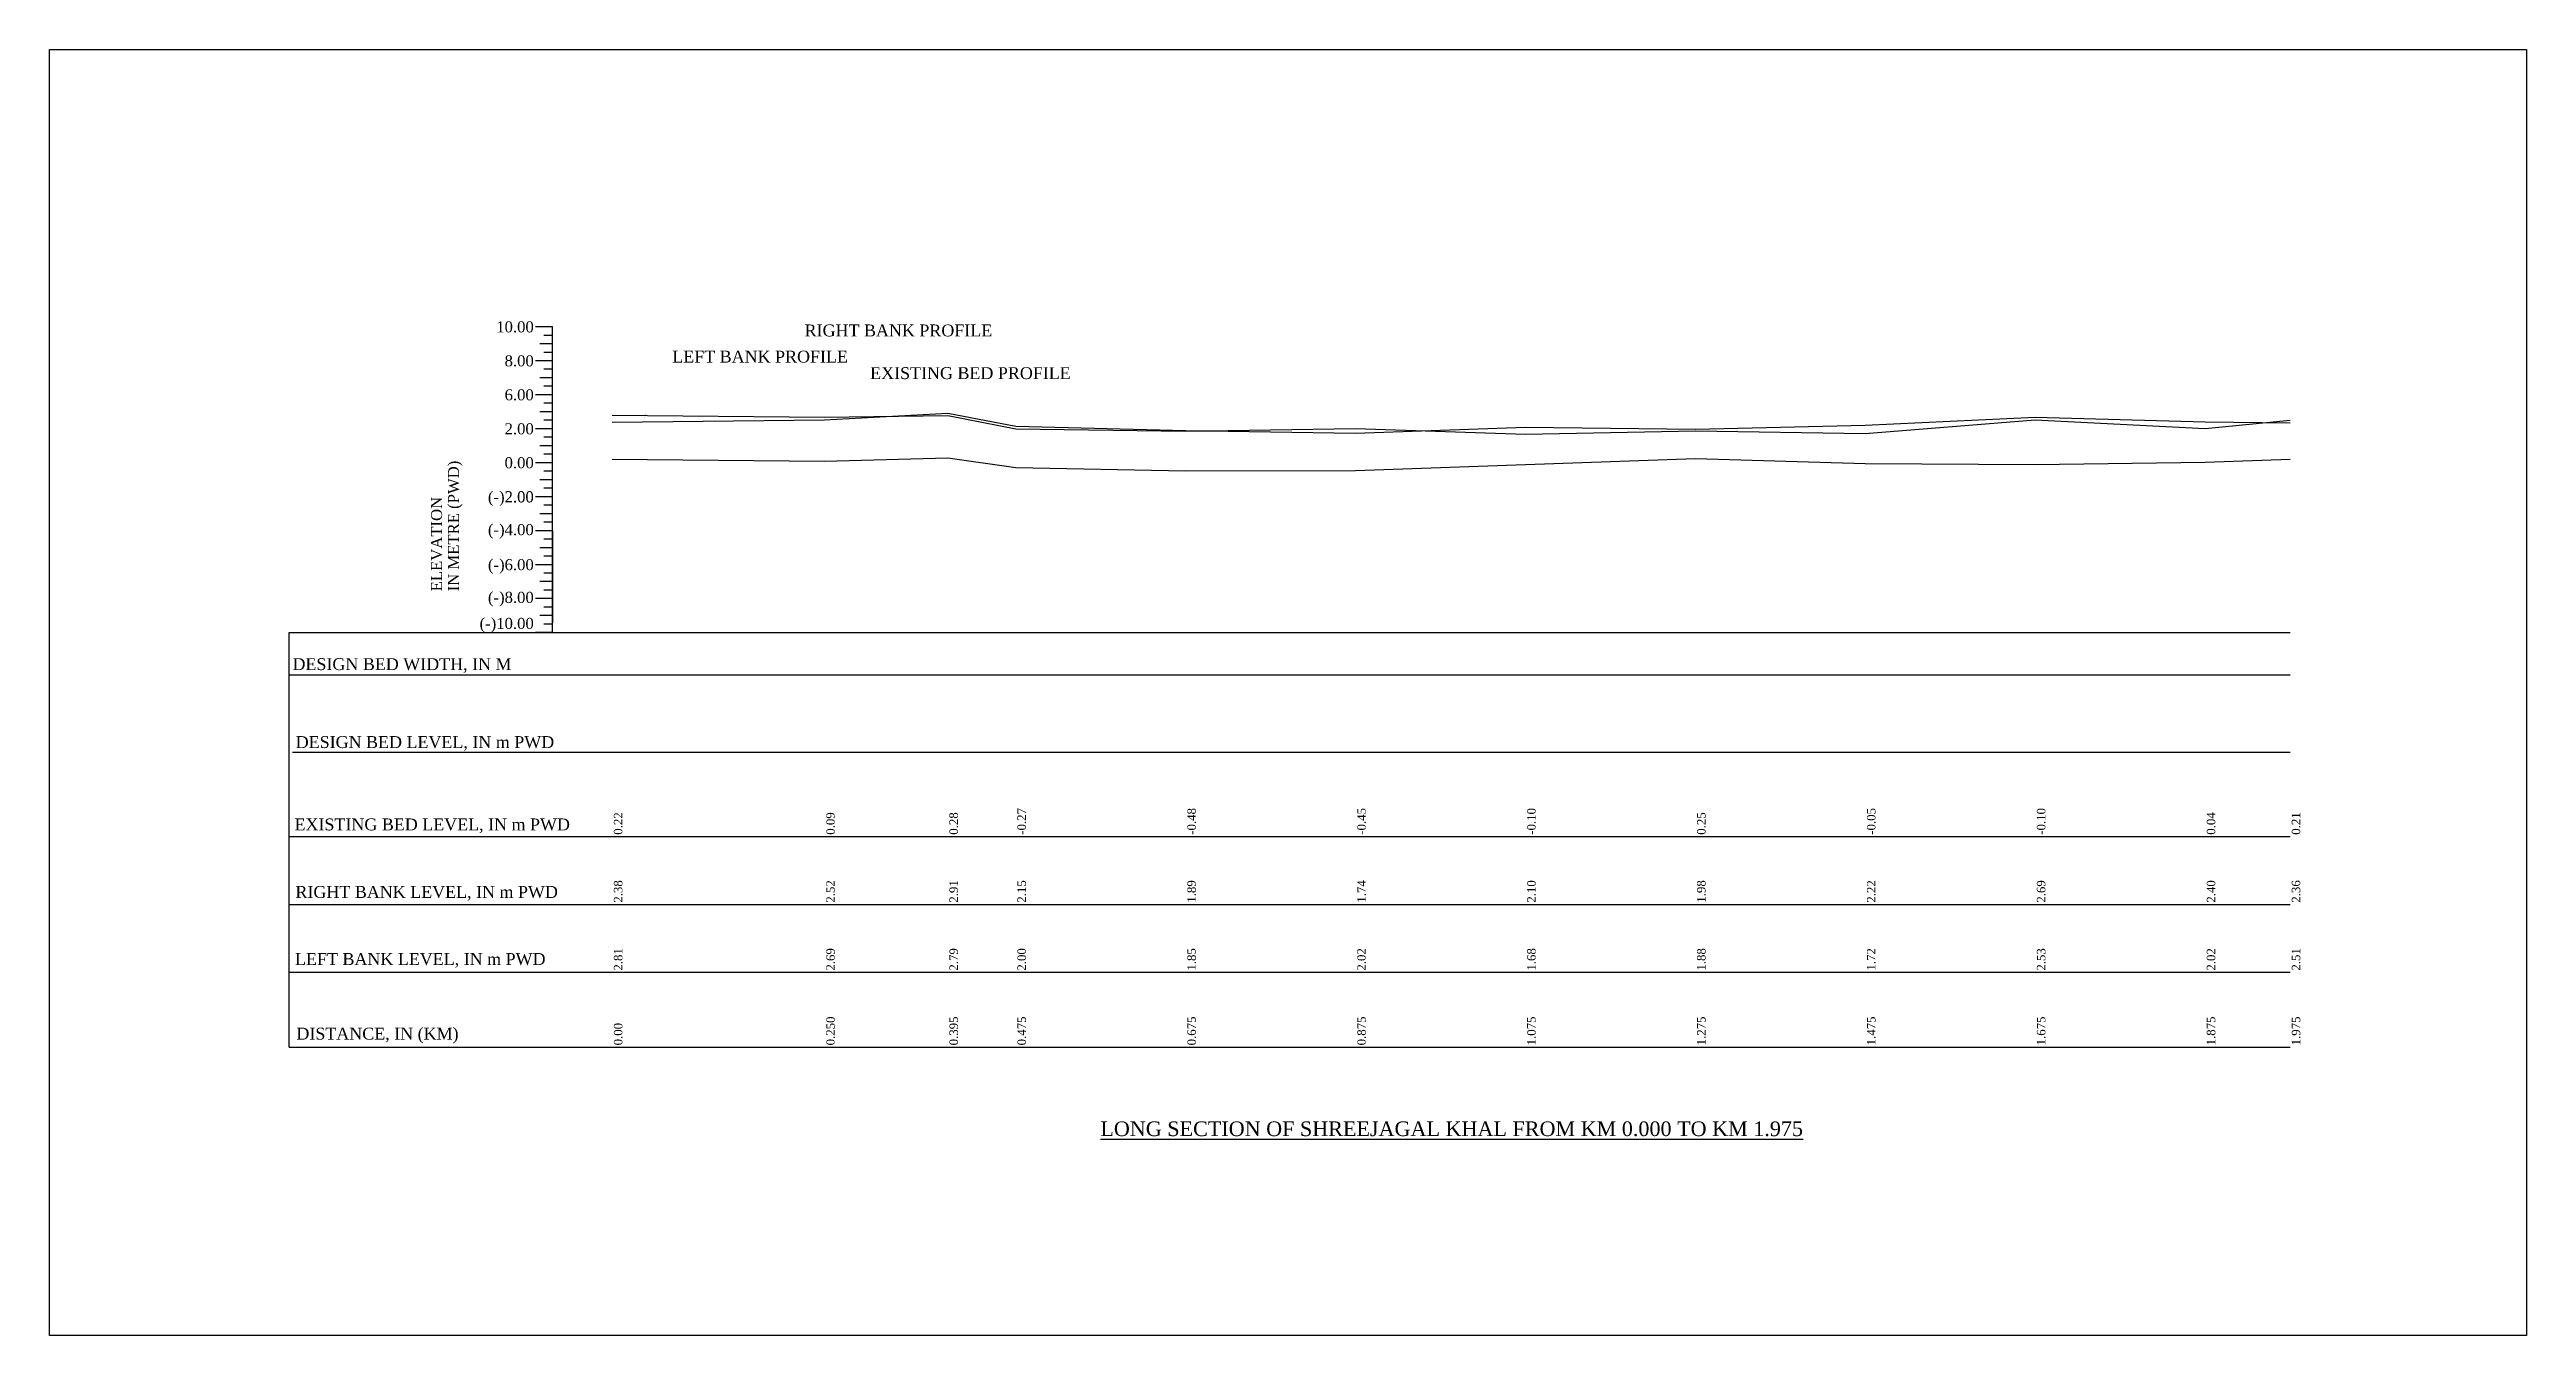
# Model space of a CAD drawing. Header units: metres. Extents: x -148477 to 168932, y -55673 to -2736.
# Drawn here: x -67996.2 to -67850.4, y -21821.7 to -21746 of the extents above; entities that cross this region are included whole.
import ezdxf
from ezdxf.enums import TextEntityAlignment as Align

# ---------------------------------------------------------------- set-up
doc = ezdxf.new("R2010")
doc.units = ezdxf.units.M
doc.styles.add('liza', font='times.ttf', dxfattribs={"height": 2})
doc.styles.get("Standard").update_dxf_attribs({"font": 'times.ttf'})

msp = doc.modelspace()

# ---------------------------------------------------------------- texts
at = {"color": 0, "lineweight": 30}
for s, p in [('10.00', (-67967.6554, -21762.6488)), ('8.00', (-67967.6554, -21764.6488)), ('6.00', (-67967.6554, -21766.6488)), ('2.00', (-67967.6554, -21768.6488)), ('0.00', (-67967.6554, -21770.6488)), ('(-)2.00', (-67967.6554, -21772.662)), ('2.00', (-67967.6554, -21772.6488)), ('(-)4.00', (-67967.6554, -21774.587)), ('(-)6.00', (-67967.6554, -21776.6488)), ('(-)8.00', (-67967.6554, -21778.5738)), ('(-)10.00', (-67967.6554, -21780.1081))]:
    msp.add_text(s, height=0.65, dxfattribs=at).set_placement(p, align=Align.RIGHT)
for s, p in [('IN METRE (PWD)', (-67972.0554, -21777.8938)), ('ELEVATION', (-67973.0554, -21777.8938))]:
    msp.add_text(s, height=0.65, rotation=90, dxfattribs=at).set_placement(p)
at = {"color": 3, "lineweight": 30, "insert": (-67951.7165, -21762.1844), "char_height": 0.7, "attachment_point": 1}
msp.add_mtext('RIGHT BANK PROFILE', dxfattribs=at)
at = {"color": 6, "lineweight": 30, "insert": (-67959.5054, -21763.7249), "char_height": 0.7, "attachment_point": 1}
msp.add_mtext('LEFT BANK PROFILE', dxfattribs=at)
at = {"color": 2, "lineweight": 30, "insert": (-67947.8597, -21764.6967), "char_height": 0.7, "attachment_point": 1}
msp.add_mtext('EXISTING BED PROFILE', dxfattribs=at)
at = {"color": 0, "lineweight": 30, "char_height": 0.7, "attachment_point": 1}
for s, insert in [('DESIGN BED WIDTH, IN M', (-67981.8576, -21781.8297)), ('DESIGN BED LEVEL, IN m PWD', (-67981.6669, -21786.4181)), ('EXISTING BED LEVEL, IN m PWD', (-67981.7377, -21791.2666)), ('RIGHT BANK LEVEL, IN m PWD', (-67981.6828, -21795.2416)), ('LEFT BANK LEVEL, IN m PWD', (-67981.7056, -21799.1913)), ('DISTANCE, IN (KM)', (-67981.6273, -21803.5844))]:
    msp.add_mtext(s, dxfattribs=dict(at, insert=insert))
at = {"color": 3, "linetype": 'Continuous', "lineweight": -3, "ltscale": 0.5, "char_height": 0.5, "width": 2.15, "attachment_point": 1, "rotation": 90, "style": 'liza'}
for s, insert in [('0.22', (-67962.9422, -21792.2238)), ('0.09', (-67950.4422, -21792.2238)), ('0.28', (-67943.1922, -21792.2238)), ('-0.27', (-67939.1922, -21792.2238)), ('-0.48', (-67929.1922, -21792.2238)), ('-0.45', (-67919.1922, -21792.2238)), ('-0.10', (-67909.1922, -21792.2238)), ('0.25', (-67899.1922, -21792.2238)), ('-0.05', (-67889.1922, -21792.2238)), ('-0.10', (-67879.1922, -21792.2238)), ('0.04', (-67869.1922, -21792.2238)), ('0.21', (-67864.1922, -21792.2238)), ('2.38', (-67962.9422, -21796.2238)), ('2.52', (-67950.4422, -21796.2238)), ('2.91', (-67943.1922, -21796.2238)), ('2.15', (-67939.1922, -21796.2238)), ('1.89', (-67929.1922, -21796.2238)), ('1.74', (-67919.1922, -21796.2238)), ('2.10', (-67909.1922, -21796.2238)), ('1.98', (-67899.1922, -21796.2238)), ('2.22', (-67889.1922, -21796.2238)), ('2.69', (-67879.1922, -21796.2238)), ('2.40', (-67869.1922, -21796.2238)), ('2.36', (-67864.1922, -21796.2238)), ('2.81', (-67962.9422, -21800.2238)), ('2.69', (-67950.4422, -21800.2238)), ('2.79', (-67943.1922, -21800.2238)), ('2.00', (-67939.1922, -21800.2238)), ('1.85', (-67929.1922, -21800.2238)), ('2.02', (-67919.1922, -21800.2238)), ('1.68', (-67909.1922, -21800.2238)), ('1.88', (-67899.1922, -21800.2238)), ('1.72', (-67889.1922, -21800.2238)), ('2.53', (-67879.1922, -21800.2238)), ('2.02', (-67869.1922, -21800.2238)), ('2.51', (-67864.1922, -21800.2238)), ('0.00', (-67962.9409, -21804.6238)), ('0.250', (-67950.4409, -21804.6238)), ('0.395', (-67943.1909, -21804.6238)), ('0.475', (-67939.1909, -21804.6238)), ('0.675', (-67929.1909, -21804.6238)), ('0.875', (-67919.1909, -21804.6238)), ('1.075', (-67909.1909, -21804.6238)), ('1.275', (-67899.1909, -21804.6238)), ('1.475', (-67889.1909, -21804.6238)), ('1.675', (-67879.1909, -21804.6238)), ('1.875', (-67869.1909, -21804.6238)), ('1.975', (-67864.1909, -21804.6238))]:
    msp.add_mtext(s, dxfattribs=dict(at, insert=insert))
at = {"color": 0, "linetype": 'ByBlock', "lineweight": 30, "insert": (-67934.3108, -21809.1027), "char_height": 0.861585, "width": 43.932388, "attachment_point": 1}
msp.add_mtext('\\pi-861.6,l861.6,t3.705e+004;{\\LLONG SECTION OF SHREEJAGAL KHAL FROM KM 0.000 TO KM 1.975}', dxfattribs=at)

# ---------------------------------------------------------------- linework, layer by layer
at = {"color": 0, "lineweight": 30}
for p, q in [((-67966.5554, -21762.3238), (-67967.5554, -21762.3238)), ((-67966.5554, -21762.8238), (-67967.0554, -21762.8238)), ((-67966.5554, -21780.3238), (-67966.5554, -21762.3238)), ((-67966.5554, -21764.3238), (-67967.5554, -21764.3238)), ((-67966.5554, -21764.3238), (-67967.5554, -21764.3238)), ((-67966.5554, -21764.3238), (-67967.5554, -21764.3238)), ((-67966.5554, -21763.3238), (-67967.3054, -21763.3238)), ((-67966.5554, -21763.8238), (-67967.0554, -21763.8238)), ((-67966.5554, -21765.3238), (-67967.3054, -21765.3238)), ((-67966.5554, -21764.8238), (-67967.0554, -21764.8238)), ((-67966.5554, -21765.8238), (-67967.0554, -21765.8238)), ((-67966.5554, -21766.3238), (-67967.5554, -21766.3238)), ((-67966.5554, -21766.3238), (-67967.5554, -21766.3238)), ((-67966.5554, -21767.3238), (-67967.3054, -21767.3238)), ((-67966.5554, -21767.3238), (-67967.3054, -21767.3238)), ((-67966.5554, -21766.8238), (-67967.0554, -21766.8238)), ((-67966.5554, -21766.8238), (-67967.0554, -21766.8238)), ((-67966.5554, -21768.3238), (-67967.5554, -21768.3238)), ((-67966.5554, -21767.8238), (-67967.0554, -21767.8238)), ((-67966.5554, -21768.8238), (-67967.0554, -21768.8238)), ((-67966.5554, -21770.3238), (-67967.5554, -21770.3238)), ((-67966.5554, -21769.3238), (-67967.3054, -21769.3238)), ((-67966.5554, -21769.8238), (-67967.0554, -21769.8238)), ((-67966.5554, -21771.3238), (-67967.3054, -21771.3238)), ((-67966.5554, -21770.8238), (-67967.0554, -21770.8238)), ((-67966.5554, -21771.8238), (-67967.0554, -21771.8238)), ((-67966.5554, -21772.3238), (-67967.5554, -21772.3238)), ((-67966.5554, -21773.3238), (-67967.3054, -21773.3238)), ((-67966.5554, -21772.8238), (-67967.0554, -21772.8238)), ((-67966.5554, -21774.3238), (-67967.5554, -21774.3238)), ((-67966.5554, -21773.8238), (-67967.0554, -21773.8238)), ((-67966.5554, -21774.8238), (-67967.0554, -21774.8238)), ((-67966.5554, -21776.3238), (-67967.5554, -21776.3238)), ((-67966.5554, -21775.3238), (-67967.3054, -21775.3238)), ((-67966.5554, -21775.8238), (-67967.0554, -21775.8238)), ((-67966.5554, -21777.3238), (-67967.3054, -21777.3238)), ((-67966.5554, -21776.8238), (-67967.0554, -21776.8238)), ((-67966.5554, -21777.8238), (-67967.0554, -21777.8238)), ((-67966.5554, -21778.3238), (-67967.5554, -21778.3238)), ((-67966.5554, -21779.3238), (-67967.3054, -21779.3238)), ((-67966.5554, -21778.8238), (-67967.0554, -21778.8238)), ((-67982.0554, -21780.3238), (-67864.2922, -21780.3238)), ((-67966.5554, -21780.3238), (-67967.5554, -21780.3238)), ((-67966.5554, -21779.8238), (-67967.0554, -21779.8238)), ((-67982.0554, -21782.8184), (-67864.2922, -21782.8184)), ((-67981.8612, -21787.3709), (-67864.2922, -21787.3709)), ((-67982.0554, -21804.7238), (-67864.2922, -21804.7238))]:
    msp.add_line(p, q, dxfattribs=at)
at = {"lineweight": 30}
for p, q in [((-67966.5554, -21774.3238), (-67966.5554, -21779.7538)), ((-67982.0554, -21804.7238), (-67982.0554, -21780.3238)), ((-67982.0554, -21792.3238), (-67864.2922, -21792.3238)), ((-67982.0554, -21796.3238), (-67864.2922, -21796.3238)), ((-67982.0554, -21800.3238), (-67864.2922, -21800.3238))]:
    msp.add_line(p, q, dxfattribs=at)
at = {"color": 3, "linetype": 'Continuous', "lineweight": -3, "ltscale": 0.5}
msp.add_lwpolyline([(-67996.1559, -21745.9957), (-67850.3773, -21745.9957), (-67850.3773, -21821.7035), (-67996.1559, -21821.7035)], close=True, dxfattribs=at)
at = {"color": 3, "lineweight": 30}
msp.add_lwpolyline([(-67952.2758, -21762.4875, 0, 0, 0), (-67953.1477, -21762.4682, 0, 0, 0), (-67954.1233, -21766.5979, 0.2996, 0, 0), (-67954.4168, -21767.8472, 0, 0, 0)], format="xyseb", dxfattribs=at)
at = {"color": 6, "lineweight": 30}
msp.add_lwpolyline([(-67959.5702, -21764.1011, 0, 0, 0), (-67960.2753, -21764.1007, 0, 0, 0), (-67960.8296, -21766.4504, 0.2996, 0, 0), (-67961.1064, -21767.5324, 0, 0, 0)], format="xyseb", dxfattribs=at)
at = {"color": 2, "lineweight": 30}
msp.add_lwpolyline([(-67947.9913, -21765.1121, 0, 0, 0), (-67948.8632, -21765.0928, 0, 0, 0), (-67949.8388, -21769.2225, 0.2996, 0, 0), (-67950.1323, -21770.4718, 0, 0, 0)], format="xyseb", dxfattribs=at)
at = {"color": 3, "linetype": 'Continuous', "lineweight": -3, "ltscale": 0.5}
for points in [[(-67963.0422, -21767.9438), (-67950.5422, -21767.8038), (-67943.2922, -21767.4138), (-67939.2922, -21768.1738), (-67929.2922, -21768.4338), (-67919.2922, -21768.5838), (-67909.2922, -21768.2238), (-67899.2922, -21768.3438), (-67889.2922, -21768.1038), (-67879.2922, -21767.6338), (-67869.2922, -21767.9238), (-67864.2922, -21767.9638)], [(-67963.0422, -21767.5138), (-67950.5422, -21767.6338), (-67943.2922, -21767.5338), (-67939.2922, -21768.3238), (-67929.2922, -21768.4738), (-67919.2922, -21768.3038), (-67909.2922, -21768.6438), (-67899.2922, -21768.4438), (-67889.2922, -21768.6038), (-67879.2922, -21767.7938), (-67869.2922, -21768.3038), (-67864.2922, -21767.8138)], [(-67963.0422, -21770.1038), (-67950.5422, -21770.2338), (-67943.2922, -21770.0438), (-67939.2922, -21770.5938), (-67929.2922, -21770.8038), (-67919.2922, -21770.7738), (-67909.2922, -21770.4238), (-67899.2922, -21770.0738), (-67889.2922, -21770.3738), (-67879.2922, -21770.4238), (-67869.2922, -21770.2838), (-67864.2922, -21770.1138)]]:
    msp.add_lwpolyline(points, dxfattribs=at)
at = {"color": 0, "lineweight": 30}
msp.add_lwpolyline([(-67971.5554, -21778.0238, 0, 0, 0), (-67971.5554, -21770.2771, 0.2767, 0, 0), (-67971.5554, -21769.7238, 0, 0, 0)], format="xyseb", dxfattribs=at)

msp.set_redraw_order([(e.dxf.handle, doc.entitydb.next_handle()) for e in msp.query("TEXT MTEXT ATTDEF DIMENSION ARC_DIMENSION")])  # texts and dimensions are drawn at this point

doc.saveas('drawing.dxf')
